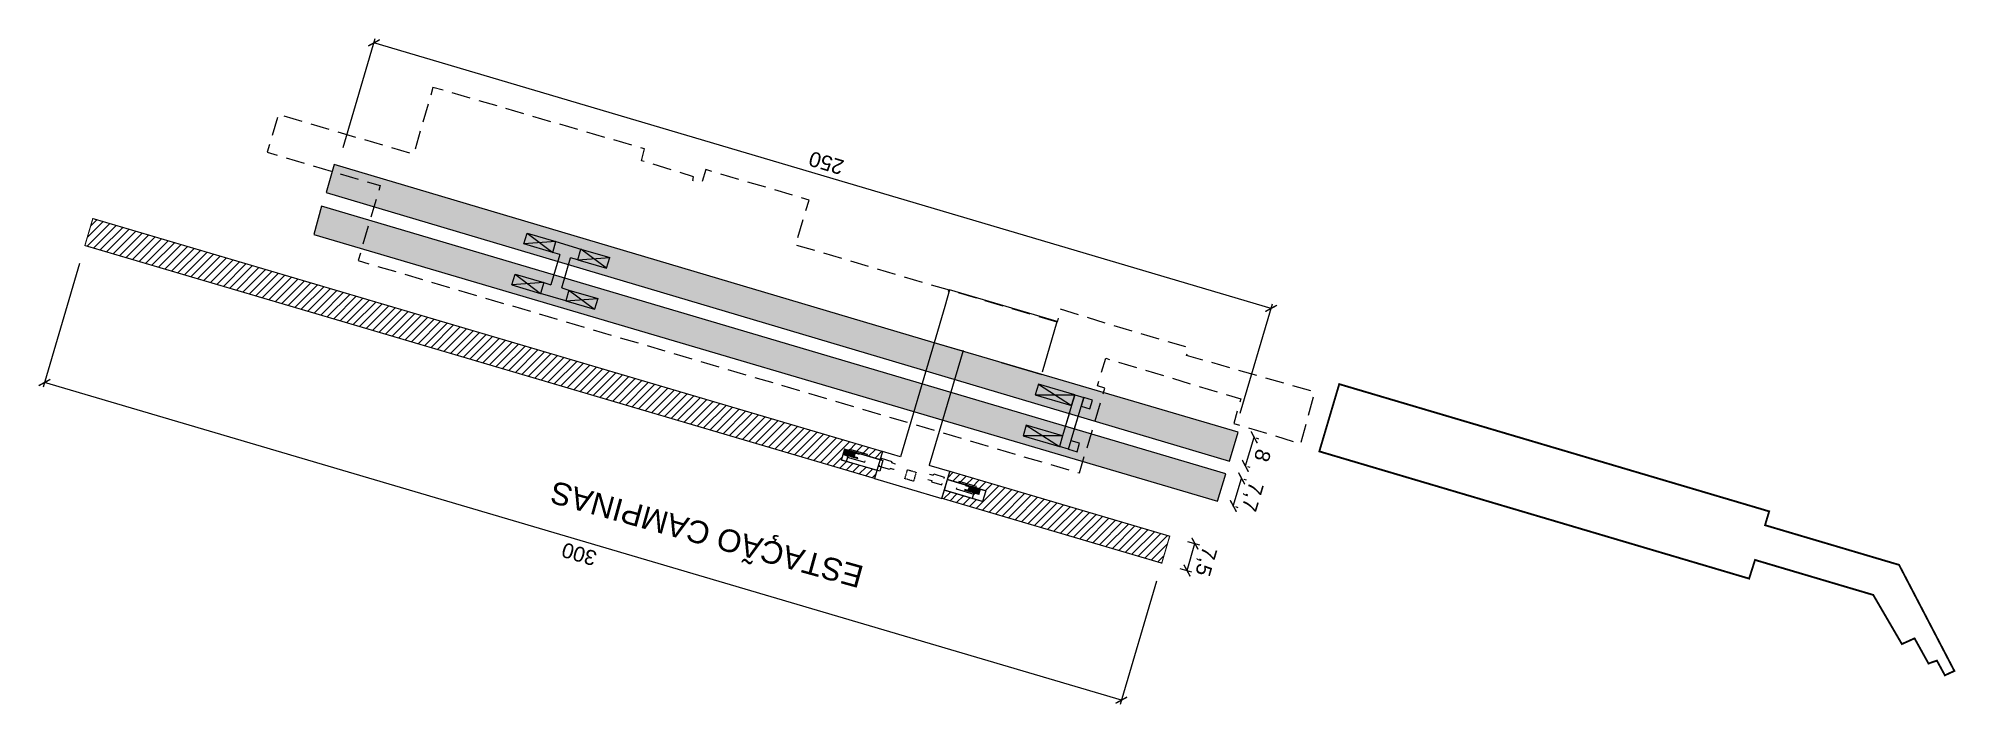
# Model space of a CAD drawing. Header units: metres. Extents: x 286532 to 329498, y 7396783 to 7466136.
# Drawn here: x 288070 to 288582, y 7465163 to 7465341 of the extents above; entities that cross this region are included whole.
import ezdxf

# ---------------------------------------------------------------- set-up
doc = ezdxf.new("R2010")
doc.units = ezdxf.units.M
doc.header["$LTSCALE"] = 10
for name, pattern in [('Aligning Line 1_8_', [0.00635, 0.003175, -0.003175]), ('DASHED', [0.75, 0.5, -0.25]), ('DASHED2', [0.375, 0.25, -0.125])]:
    doc.linetypes.add(name, pattern=pattern)
doc.layers.get('0').update_dxf_attribs({"color": 255})
for name, color, linetype, lineweight in [('_AUX-PLATAFORMA COTAS', 1, 'Continuous', 25), ('_AUX-PLATAFORMA EXISTENTE', 252, 'Continuous', 25), ('_AUX-PLATAFORMA NOVA', 3, 'DASHED', 25), ('ARQ-AUX-001', 1, 'Continuous', 5), ('ARQ-GEN', 1, 'Continuous', 5), ('ARQ-PIS-VIS', 1, 'Continuous', 5)]:
    doc.layers.add(name, color=color, linetype=linetype, lineweight=lineweight)
doc.layers.add('TEXTO', color=3, linetype='Continuous')
doc.layers.add('U-PISO', color=2, linetype='Continuous')
doc.styles.add('ARIAL', font='arial.ttf')
doc.styles.get("Standard").update_dxf_attribs({"font": 'arial.ttf'})
doc.dimstyles.new('ISO-25', dxfattribs={"dimtxt": 2.5, "dimasz": 2.5, "dimexe": 1.25, "dimexo": 0.625, "dimtad": 1, "dimtxsty": 'Standard', "dimcen": 2.5, "dimadec": 0, "dimazin": 0, "dimtfac": 1, "dimtmove": 0, "dimatfit": 3, "dimfxl": 1, "dimarcsym": 0})

msp = doc.modelspace()

# ---------------------------------------------------------------- texts
at = {"layer": 'TEXTO', "style": 'ARIAL'}
msp.add_text('ESTAÇÃO CAMPINAS', height=6, rotation=164.50215, dxfattribs=at).set_placement((288290.917, 7465199.94))

# ---------------------------------------------------------------- blocks, each defined once
blk = doc.blocks.new('Escalator-thyssenkrupp-VelinoXtra-EN115 - VELINO Xtra 35_ 4EK _800_  0_5 m_s 2 flat steps_900-2237743-IMPLANTAÇÃO CAMPINAS')
at = {"layer": 'ARQ-GEN', "lineweight": 20}
for points in [[(-0.94, -4.12), (-1.02, -4.15), (-1.02, -4.24), (-0.94, -4.22), (-0.94, -4.18)], [(-0.94, -4.27), (-0.94, -4.25), (-0.94, -4.22), (-1.02, -4.24), (-1.02, -4.81), (-0.94, -4.81), (-0.94, -4.31), (-0.94, -4.27)], [(-0.94, -4.85), (-0.94, -4.81), (-1.02, -4.81), (-1.01, -5.96), (-0.94, -5.96), (-0.94, -4.85)], [(-0.92, -4.18), (-0.93, -3.1), (-0.94, -3.12), (-0.94, -3.14), (-0.94, -4.26), (-0.92, -4.25), (-0.92, -4.22)], [(-0.92, -4.28), (-0.93, -4.25), (-0.94, -4.26), (-0.94, -4.6), (-0.93, -4.85), (-0.92, -4.85), (-0.92, -4.28)], [(-0.94, -4.26), (-0.94, -4.27), (-0.94, -4.26)], [(-0.92, -5.84), (-0.93, -4.85), (-0.94, -4.85), (-0.94, -5.96), (-0.92, -5.96), (-0.92, -5.91)], [(-0.85, -3.8), (-0.85, -3.09), (-0.92, -3.09), (-0.92, -4.25), (-0.85, -4.25), (-0.85, -4.07)], [(-0.85, -4.25), (-0.92, -4.25), (-0.92, -4.85), (-0.85, -4.85), (-0.85, -4.25)], [(-0.85, -5.96), (-0.85, -4.85), (-0.92, -4.85), (-0.92, -5.96), (-0.85, -5.96)], [(-0.82, -4.22), (-0.83, -3.11), (-0.85, -3.09), (-0.84, -4.25), (-0.82, -4.26), (-0.82, -4.23)], [(-0.82, -4.51), (-0.84, -4.25), (-0.85, -4.25), (-0.84, -4.85), (-0.82, -4.85), (-0.82, -4.52)], [(-0.82, -5.84), (-0.83, -4.85), (-0.85, -4.85), (-0.84, -5.96), (-0.82, -5.96)], [(-0.83, -4.71), (-0.83, -4.72), (-0.83, -4.72)], [(-0.75, -4.85), (-0.75, -4.81), (-0.83, -4.81), (-0.82, -4.85), (-0.82, -5.96), (-0.75, -5.96), (-0.75, -5.78)], [(-0.75, -4.15), (-0.82, -4.12), (-0.82, -4.22), (-0.75, -4.23), (-0.75, -4.18)], [(-0.75, -4.25), (-0.75, -4.24), (-0.82, -4.23), (-0.82, -4.81), (-0.75, -4.81), (-0.75, -4.26)], [(0.15, -4.37), (0.15, -4.12), (0.1, -4.12), (0.1, -4.47), (-0.7, -4.47), (-0.7, -4.12), (-0.75, -4.12), (-0.75, -4.52), (0.15, -4.52), (0.15, -4.47)], [(0.15, -4.54), (0.15, -4.52), (-0.75, -4.52), (-0.75, -4.57), (0.15, -4.57)], [(0.22, -4.12), (0.15, -4.15), (0.15, -4.24), (0.22, -4.22), (0.22, -4.18)], [(0.23, -4.54), (0.22, -4.46), (0.22, -4.26), (0.22, -4.25), (0.22, -4.22), (0.15, -4.24), (0.15, -4.81), (0.23, -4.81), (0.23, -4.57)], [(0.23, -4.81), (0.15, -4.81), (0.15, -5.96), (0.22, -5.96), (0.22, -4.85)], [(0.25, -4.18), (0.24, -3.1), (0.22, -3.12), (0.22, -3.14), (0.23, -4.26), (0.25, -4.25), (0.25, -4.22)], [(0.25, -4.5), (0.24, -4.25), (0.22, -4.26), (0.22, -4.85), (0.25, -4.85), (0.25, -4.51)], [(0.25, -5.78), (0.24, -4.85), (0.22, -4.85), (0.23, -5.96), (0.25, -5.96), (0.25, -5.84)], [(0.32, -4.1), (0.32, -3.09), (0.25, -3.09), (0.25, -4.25), (0.32, -4.25), (0.32, -4.18)], [(0.32, -4.85), (0.32, -4.25), (0.25, -4.25), (0.25, -4.85), (0.32, -4.85)], [(0.32, -5.96), (0.32, -4.85), (0.25, -4.85), (0.25, -5.96), (0.27, -5.96)], [(0.34, -4.27), (0.34, -3.11), (0.32, -3.09), (0.33, -4.25), (0.34, -4.26)], [(0.34, -4.57), (0.33, -4.25), (0.32, -4.25), (0.33, -4.85), (0.34, -4.85), (0.34, -4.57)], [(0.34, -4.85), (0.32, -4.85), (0.33, -5.96), (0.34, -5.96), (0.34, -5.78)], [(0.42, -4.24), (0.41, -4.15), (0.34, -4.12), (0.34, -4.22), (0.37, -4.23)], [(0.42, -4.26), (0.42, -4.24), (0.34, -4.23), (0.34, -4.81), (0.42, -4.81), (0.42, -4.27)], [(0.42, -4.85), (0.42, -4.81), (0.34, -4.81), (0.34, -4.85), (0.34, -5.96), (0.42, -5.96), (0.42, -5.78)], [(-0.94, -6.01), (-0.94, -5.96), (-1.02, -5.96), (-1.01, -6.01), (-0.94, -6.01)], [(0.42, -7.21), (0.42, -7.16), (-1.02, -7.16), (-1.02, -7.21), (0.15, -7.21)], [(-0.93, -6.06), (-0.93, -6.06), (-0.93, -6.06)], [(-0.85, -6.01), (-0.85, -5.96), (-0.92, -5.96), (-0.92, -6.43), (-0.85, -6.43), (-0.85, -6.01)], [(-0.84, -6.27), (-0.84, -6.27), (-0.85, -6.28), (-0.84, -6.27)], [(-0.75, -5.99), (-0.75, -5.96), (-0.83, -5.96), (-0.83, -6.01), (-0.75, -6.01)], [(0.23, -5.96), (0.15, -5.96), (0.15, -6.01), (0.23, -6.01), (0.23, -5.99)], [(0.23, -6.14), (0.23, -6.16), (0.23, -6.14)], [(0.32, -6.02), (0.32, -5.96), (0.25, -5.96), (0.25, -6.43), (0.32, -6.43), (0.32, -6.03)], [(0.42, -5.96), (0.41, -5.96), (0.34, -5.96), (0.34, -6.01), (0.42, -6.01), (0.42, -5.99)]]:
    blk.add_hatch(color=256, dxfattribs=at).paths.add_polyline_path(points, flags=0)
h = blk.add_hatch(color=256, dxfattribs=at)
h.paths.add_polyline_path([(0.24, -6.32), (0.25, -6.32), (0.24, -6.27), (0.24, -6.27), (0.24, -6.3)], flags=0)
h.paths.add_polyline_path([(-0.93, -6.25), (-0.94, -6.23), (-0.93, -6.25)], flags=0)
h.paths.add_polyline_path([(0.42, -6.86), (0.42, -6.01), (0.34, -6.01), (0.33, -6.29), (0.32, -6.3), (0.32, -6.43), (0.25, -6.43), (0.24, -6.32), (0.23, -6.32), (0.23, -6.15), (0.22, -6.01), (0.15, -6.01), (0.15, -4.57), (-0.75, -4.57), (-0.75, -6.01), (-0.83, -6.02), (-0.83, -6.32), (-0.84, -6.32), (-0.84, -6.38), (-0.85, -6.38), (-0.85, -6.43), (-0.92, -6.43), (-0.93, -6.36), (-0.93, -6.25), (-0.93, -6.14), (-0.94, -6.01), (-1.02, -6.01), (-1.02, -7.16), (0.42, -7.16)], flags=0)
h.paths.add_polyline_path([(-0.84, -6.27), (-0.84, -6.27), (-0.85, -6.32), (-0.84, -6.28), (-0.84, -6.27)], flags=0)
h = blk.add_hatch(color=256, dxfattribs=at)
h.paths.add_polyline_path([(-0.92, -6.28), (-0.93, -5.96), (-0.94, -5.96), (-0.93, -6.04), (-0.93, -6.08), (-0.92, -6.29)], flags=0)
h.paths.add_polyline_path([(-0.93, -6.14), (-0.94, -6.14), (-0.93, -6.14)], flags=0)
h = blk.add_hatch(color=256, dxfattribs=at)
h.paths.add_polyline_path([(-0.82, -6.18), (-0.83, -6.22), (-0.82, -6.2)], flags=0)
h.paths.add_polyline_path([(-0.84, -6.32), (-0.85, -6.38), (-0.84, -6.32)], flags=0)
h.paths.add_polyline_path([(-0.83, -6.03), (-0.83, -5.96), (-0.85, -5.96), (-0.84, -6.27), (-0.84, -6.27), (-0.84, -6.32), (-0.83, -6.32), (-0.83, -6.15), (-0.83, -6.04)], flags=0)
h.paths.add_polyline_path([(-0.84, -6.04), (-0.84, -6.03), (-0.84, -6.04)], flags=0)
h = blk.add_hatch(color=256, dxfattribs=at)
h.paths.add_polyline_path([(0.25, -6.13), (0.24, -5.96), (0.23, -5.96), (0.23, -6.12), (0.23, -6.16), (0.23, -6.24), (0.24, -6.27), (0.25, -6.21), (0.25, -6.13)], flags=0)
h.paths.add_polyline_path([(0.23, -6.2), (0.22, -6.22), (0.23, -6.21)], flags=0)
h = blk.add_hatch(color=256, dxfattribs=at)
h.paths.add_polyline_path([(0.33, -6.25), (0.34, -6.23), (0.33, -6.25)], flags=0)
h.paths.add_polyline_path([(0.34, -5.96), (0.32, -5.96), (0.33, -6.35), (0.33, -6.25), (0.33, -6.14), (0.34, -6.1), (0.34, -5.99)], flags=0)
h.paths.add_polyline_path([(0.34, -6.13), (0.33, -6.14), (0.34, -6.13)], flags=0)
for p, q in [((-1.4, 5.94), (-1.4, 3.01)), ((-1.05, 5.94), (-1.4, 5.94)), ((-1.05, 7.01), (-1.05, 5.94)), ((-1.02, 7.01), (-1.05, 7.01)), ((0.42, 7.01), (0.45, 7.01)), ((0.45, 7.01), (0.45, 5.94)), ((0.45, 5.94), (0.8, 5.94)), ((0.8, 5.94), (0.8, 3.01)), ((-1.4, 3.01), (-1.02, 3.01)), ((0.8, 3.01), (0.42, 3.01)), ((-1.4, -1.04), (-1.02, -1.04)), ((-1.4, -5.94), (-1.4, -1.04)), ((-1.02, -4.24), (-1.02, -4.15)), ((-1.02, -4.81), (-1.02, -4.24)), ((-1.02, -4.57), (-1.02, -4.52)), ((-1.02, -4.57), (-1.02, -4.52)), ((-1.02, -4.52), (-1.02, -4.52)), ((-1.02, -7.16), (-1.02, -4.57)), ((-1.02, -4.57), (-1.02, -4.57)), ((-1.02, -5.96), (-1.02, -4.81)), ((-0.94, -3.09), (-0.94, -4.27)), ((-0.94, -4.85), (-0.94, -5.96)), ((-0.85, -4.25), (-0.92, -4.25)), ((-0.82, -4.27), (-0.82, -3.09)), ((-0.82, -5.96), (-0.82, -4.85)), ((-0.75, -4.12), (-0.75, -4.52)), ((-0.7, -4.12), (-0.75, -4.12)), ((-0.75, -4.15), (-0.75, -4.24)), ((-0.75, -4.24), (-0.75, -4.81)), ((-0.75, -4.52), (0.15, -4.52)), ((-0.75, -4.57), (0.15, -4.57)), ((-0.75, -5.96), (-0.75, -4.81)), ((-0.7, -4.47), (-0.7, -4.12)), ((0.1, -4.12), (-0.7, -4.12)), ((0.1, -4.47), (-0.7, -4.47)), ((0.15, -4.12), (0.1, -4.12)), ((0.1, -4.12), (0.1, -4.47)), ((0.15, -4.52), (0.15, -4.12)), ((0.15, -4.24), (0.15, -4.15)), ((0.15, -4.81), (0.15, -4.24)), ((0.15, -4.52), (0.15, -4.57)), ((0.15, -4.57), (0.15, -5.99)), ((0.15, -4.81), (0.15, -5.96)), ((0.22, -3.09), (0.22, -4.27)), ((0.22, -4.85), (0.22, -5.96)), ((0.32, -4.25), (0.25, -4.25)), ((0.34, -4.27), (0.34, -3.09)), ((0.34, -5.96), (0.34, -4.85)), ((0.8, -1.04), (0.42, -1.04)), ((0.42, -4.15), (0.42, -4.24)), ((0.42, -4.24), (0.42, -4.81)), ((0.42, -4.52), (0.42, -5.99)), ((0.42, -4.81), (0.42, -5.96)), ((0.8, -5.94), (0.8, -1.04)), ((-1.05, -5.94), (-1.4, -5.94)), ((-1.05, -7.01), (-1.05, -5.94)), ((-1.02, -7.01), (-1.05, -7.01)), ((-1.02, -5.96), (-0.94, -5.96)), ((-1.02, -5.96), (-1.02, -6.01)), ((-0.94, -5.96), (-1.02, -5.96)), ((-0.94, -6.01), (-1.02, -6.01)), ((-1.02, -7.21), (-1.02, -7.16)), ((-1.02, -7.16), (0.42, -7.16)), ((-1.02, -7.21), (0.42, -7.21)), ((-1.02, -7.21), (0.42, -7.21)), ((-0.94, -5.96), (-0.92, -5.96)), ((-0.92, -5.96), (-0.94, -5.96)), ((-0.92, -5.96), (-0.85, -5.96)), ((-0.85, -5.96), (-0.92, -5.96)), ((-0.92, -6.43), (-0.85, -6.43)), ((-0.85, -5.96), (-0.82, -5.96)), ((-0.82, -5.96), (-0.85, -5.96)), ((-0.75, -6.01), (-0.83, -6.01)), ((-0.82, -5.96), (-0.75, -5.96)), ((-0.75, -5.96), (-0.82, -5.96)), ((-0.75, -5.96), (-0.75, -6.01)), ((0.15, -5.96), (0.22, -5.96)), ((0.15, -6.01), (0.15, -5.96)), ((0.22, -5.96), (0.15, -5.96)), ((0.23, -6.01), (0.15, -6.01)), ((0.22, -5.96), (0.25, -5.96)), ((0.25, -5.96), (0.22, -5.96)), ((0.25, -5.96), (0.32, -5.96)), ((0.32, -5.96), (0.25, -5.96)), ((0.25, -6.43), (0.32, -6.43)), ((0.32, -5.96), (0.34, -5.96)), ((0.34, -5.96), (0.32, -5.96)), ((0.34, -5.96), (0.42, -5.96)), ((0.42, -5.96), (0.34, -5.96)), ((0.42, -6.01), (0.34, -6.01)), ((0.42, -6.01), (0.42, -5.96)), ((0.42, -5.99), (0.42, -7.16)), ((0.42, -7.01), (0.45, -7.01)), ((0.42, -7.16), (0.42, -7.21)), ((0.45, -5.94), (0.8, -5.94)), ((0.45, -7.01), (0.45, -5.94))]:
    blk.add_line(p, q, dxfattribs=at)
at = {"layer": 'ARQ-GEN', "lineweight": 20, "flags": 128}
for points in [[(-0.94, -4.22), (-0.97, -4.23), (-1.02, -4.24)], [(-0.94, -4.27), (-0.94, -4.3), (-0.94, -4.33), (-0.94, -4.37), (-0.94, -4.41), (-0.94, -4.44), (-0.94, -4.48), (-0.94, -4.52), (-0.94, -4.56), (-0.94, -4.6), (-0.94, -4.64), (-0.94, -4.68), (-0.94, -4.72), (-0.94, -4.76), (-0.94, -4.8), (-0.94, -4.84), (-0.94, -4.85)], [(-0.75, -4.24), (-0.8, -4.23), (-0.82, -4.22)], [(-0.82, -4.85), (-0.82, -4.81), (-0.82, -4.77), (-0.82, -4.73), (-0.82, -4.69), (-0.82, -4.65), (-0.82, -4.61), (-0.82, -4.57), (-0.82, -4.53), (-0.82, -4.49), (-0.82, -4.46), (-0.82, -4.42), (-0.82, -4.38), (-0.82, -4.35), (-0.82, -4.31), (-0.82, -4.28), (-0.82, -4.27)], [(0.22, -4.22), (0.2, -4.23), (0.15, -4.24)], [(0.22, -4.27), (0.22, -4.3), (0.22, -4.33), (0.22, -4.37), (0.22, -4.41), (0.22, -4.44), (0.22, -4.48), (0.22, -4.52), (0.22, -4.56), (0.22, -4.6), (0.22, -4.64), (0.22, -4.68), (0.22, -4.72), (0.22, -4.76), (0.22, -4.8), (0.22, -4.84), (0.22, -4.85)], [(0.42, -4.24), (0.37, -4.23), (0.34, -4.22)], [(0.34, -4.85), (0.34, -4.81), (0.34, -4.77), (0.34, -4.73), (0.34, -4.69), (0.34, -4.65), (0.34, -4.61), (0.34, -4.57), (0.34, -4.53), (0.34, -4.49), (0.34, -4.46), (0.34, -4.42), (0.34, -4.38), (0.34, -4.35), (0.34, -4.31), (0.34, -4.28), (0.34, -4.27)], [(-0.94, -5.96), (-0.94, -5.98), (-0.94, -5.99), (-0.94, -6.01), (-0.94, -6.03), (-0.94, -6.05), (-0.94, -6.07), (-0.94, -6.08), (-0.94, -6.1), (-0.94, -6.12), (-0.94, -6.13), (-0.94, -6.15), (-0.94, -6.17), (-0.94, -6.18), (-0.94, -6.2), (-0.94, -6.21), (-0.94, -6.23), (-0.94, -6.24), (-0.94, -6.26), (-0.94, -6.27), (-0.94, -6.28), (-0.94, -6.29), (-0.94, -6.31), (-0.94, -6.32), (-0.94, -6.33), (-0.94, -6.34), (-0.94, -6.35), (-0.94, -6.36), (-0.94, -6.36), (-0.94, -6.37), (-0.94, -6.38), (-0.94, -6.38), (-0.94, -6.39), (-0.94, -6.39), (-0.94, -6.4), (-0.94, -6.4), (-0.94, -6.4), (-0.94, -6.41), (-0.94, -6.41), (-0.94, -6.41), (-0.94, -6.41)], [(-0.94, -6.41), (-0.94, -6.41), (-0.94, -6.41), (-0.94, -6.41), (-0.94, -6.4), (-0.94, -6.4), (-0.94, -6.4), (-0.94, -6.39), (-0.94, -6.39), (-0.94, -6.38), (-0.94, -6.37), (-0.94, -6.37), (-0.94, -6.36), (-0.94, -6.35), (-0.94, -6.34), (-0.94, -6.33), (-0.94, -6.32), (-0.94, -6.31), (-0.94, -6.3), (-0.94, -6.28), (-0.94, -6.27), (-0.94, -6.26), (-0.94, -6.25), (-0.94, -6.23), (-0.94, -6.22), (-0.94, -6.2), (-0.94, -6.19), (-0.94, -6.17), (-0.94, -6.15), (-0.94, -6.14), (-0.94, -6.12), (-0.94, -6.1), (-0.94, -6.09), (-0.94, -6.07), (-0.94, -6.05), (-0.94, -6.04), (-0.94, -6.02)], [(-0.92, -6.39), (-0.92, -6.39), (-0.92, -6.39), (-0.92, -6.39), (-0.92, -6.39), (-0.92, -6.39), (-0.92, -6.39), (-0.93, -6.39), (-0.93, -6.39), (-0.93, -6.39), (-0.93, -6.39), (-0.93, -6.39), (-0.93, -6.39), (-0.93, -6.39), (-0.93, -6.39), (-0.93, -6.39), (-0.93, -6.39), (-0.93, -6.39), (-0.93, -6.39), (-0.93, -6.39), (-0.93, -6.39), (-0.93, -6.4), (-0.94, -6.4), (-0.94, -6.4), (-0.94, -6.4), (-0.94, -6.4), (-0.94, -6.4), (-0.94, -6.4), (-0.94, -6.4), (-0.94, -6.4), (-0.94, -6.4), (-0.94, -6.4), (-0.94, -6.4), (-0.94, -6.4), (-0.94, -6.4), (-0.94, -6.41), (-0.94, -6.41), (-0.94, -6.41), (-0.94, -6.41), (-0.94, -6.41), (-0.94, -6.41)], [(-0.92, -6.43), (-0.92, -6.43), (-0.92, -6.43), (-0.92, -6.43), (-0.92, -6.43), (-0.92, -6.43), (-0.93, -6.43), (-0.93, -6.43), (-0.93, -6.43), (-0.93, -6.43), (-0.93, -6.43), (-0.93, -6.43), (-0.93, -6.43), (-0.93, -6.43), (-0.93, -6.43), (-0.93, -6.43), (-0.93, -6.43), (-0.94, -6.43), (-0.94, -6.43), (-0.94, -6.43), (-0.94, -6.43), (-0.94, -6.43), (-0.94, -6.42), (-0.94, -6.42), (-0.94, -6.42), (-0.94, -6.42), (-0.94, -6.42), (-0.94, -6.42), (-0.94, -6.42), (-0.94, -6.42), (-0.94, -6.42), (-0.94, -6.42), (-0.94, -6.42), (-0.94, -6.41), (-0.94, -6.41), (-0.94, -6.41), (-0.94, -6.41), (-0.94, -6.41), (-0.94, -6.41), (-0.94, -6.41), (-0.94, -6.41)], [(-0.83, -6.41), (-0.83, -6.41), (-0.83, -6.41), (-0.83, -6.41), (-0.83, -6.41), (-0.83, -6.4), (-0.83, -6.4), (-0.83, -6.4), (-0.83, -6.4), (-0.83, -6.4), (-0.83, -6.4), (-0.83, -6.4), (-0.83, -6.4), (-0.83, -6.4), (-0.83, -6.4), (-0.83, -6.4), (-0.83, -6.4), (-0.83, -6.4), (-0.83, -6.4), (-0.83, -6.39), (-0.83, -6.39), (-0.83, -6.39), (-0.83, -6.39), (-0.83, -6.39), (-0.83, -6.39), (-0.84, -6.39), (-0.84, -6.39), (-0.84, -6.39), (-0.84, -6.39), (-0.84, -6.39), (-0.84, -6.39), (-0.84, -6.39), (-0.84, -6.39), (-0.84, -6.39), (-0.84, -6.39), (-0.84, -6.39), (-0.84, -6.39), (-0.84, -6.39), (-0.85, -6.39), (-0.85, -6.39), (-0.85, -6.39)], [(-0.82, -6.41), (-0.82, -6.41), (-0.82, -6.41), (-0.82, -6.41), (-0.82, -6.41), (-0.82, -6.41), (-0.82, -6.41), (-0.82, -6.42), (-0.82, -6.42), (-0.82, -6.42), (-0.82, -6.42), (-0.82, -6.42), (-0.82, -6.42), (-0.82, -6.42), (-0.83, -6.42), (-0.83, -6.42), (-0.83, -6.42), (-0.83, -6.42), (-0.83, -6.43), (-0.83, -6.43), (-0.83, -6.43), (-0.83, -6.43), (-0.83, -6.43), (-0.83, -6.43), (-0.83, -6.43), (-0.83, -6.43), (-0.83, -6.43), (-0.83, -6.43), (-0.84, -6.43), (-0.84, -6.43), (-0.84, -6.43), (-0.84, -6.43), (-0.84, -6.43), (-0.84, -6.43), (-0.84, -6.43), (-0.84, -6.43), (-0.84, -6.43), (-0.84, -6.43), (-0.84, -6.43), (-0.85, -6.43), (-0.85, -6.43)], [(-0.82, -6.41), (-0.82, -6.41), (-0.82, -6.41), (-0.82, -6.41), (-0.82, -6.4), (-0.82, -6.4), (-0.82, -6.4), (-0.82, -6.39), (-0.82, -6.39), (-0.82, -6.38), (-0.82, -6.37), (-0.82, -6.37), (-0.82, -6.36), (-0.82, -6.35), (-0.82, -6.34), (-0.82, -6.33), (-0.82, -6.32), (-0.82, -6.31), (-0.82, -6.3), (-0.82, -6.28), (-0.82, -6.27), (-0.82, -6.26), (-0.82, -6.25), (-0.82, -6.23), (-0.82, -6.22), (-0.82, -6.2), (-0.82, -6.19), (-0.82, -6.17), (-0.82, -6.15), (-0.82, -6.14), (-0.82, -6.12), (-0.82, -6.1), (-0.82, -6.09), (-0.82, -6.07), (-0.82, -6.05), (-0.82, -6.04), (-0.82, -6.02), (-0.82, -6), (-0.82, -5.98), (-0.82, -5.96), (-0.82, -5.96)], [(-0.82, -6.01), (-0.82, -6.03), (-0.82, -6.05), (-0.82, -6.07), (-0.82, -6.08), (-0.82, -6.1), (-0.82, -6.12), (-0.82, -6.13), (-0.82, -6.15), (-0.82, -6.17), (-0.82, -6.18), (-0.82, -6.2), (-0.82, -6.21), (-0.82, -6.23), (-0.82, -6.24), (-0.82, -6.26), (-0.82, -6.27), (-0.82, -6.28), (-0.82, -6.29), (-0.82, -6.31), (-0.82, -6.32), (-0.82, -6.33), (-0.82, -6.34), (-0.82, -6.35), (-0.82, -6.36), (-0.82, -6.36), (-0.82, -6.37), (-0.82, -6.38), (-0.82, -6.38), (-0.82, -6.39), (-0.82, -6.39), (-0.82, -6.4), (-0.82, -6.4), (-0.82, -6.4), (-0.82, -6.41), (-0.82, -6.41), (-0.82, -6.41), (-0.82, -6.41)], [(0.22, -5.96), (0.22, -5.98), (0.22, -5.99), (0.22, -6.01), (0.22, -6.03), (0.22, -6.05), (0.22, -6.07), (0.22, -6.08), (0.22, -6.1), (0.22, -6.12), (0.22, -6.13), (0.22, -6.15), (0.22, -6.17), (0.22, -6.18), (0.22, -6.2), (0.22, -6.21), (0.22, -6.23), (0.22, -6.24), (0.22, -6.26), (0.22, -6.27), (0.22, -6.28), (0.22, -6.29), (0.22, -6.31), (0.22, -6.32), (0.22, -6.33), (0.22, -6.34), (0.22, -6.35), (0.22, -6.36), (0.22, -6.36), (0.22, -6.37), (0.22, -6.38), (0.22, -6.38), (0.22, -6.39), (0.22, -6.39), (0.22, -6.4), (0.22, -6.4), (0.22, -6.4), (0.22, -6.41), (0.22, -6.41), (0.22, -6.41), (0.22, -6.41)], [(0.22, -6.41), (0.22, -6.41), (0.22, -6.41), (0.22, -6.41), (0.22, -6.4), (0.22, -6.4), (0.22, -6.4), (0.22, -6.39), (0.22, -6.39), (0.22, -6.38), (0.22, -6.37), (0.22, -6.37), (0.22, -6.36), (0.22, -6.35), (0.22, -6.34), (0.22, -6.33), (0.22, -6.32), (0.22, -6.31), (0.22, -6.3), (0.22, -6.28), (0.22, -6.27), (0.22, -6.26), (0.22, -6.25), (0.22, -6.23), (0.22, -6.22), (0.22, -6.2), (0.22, -6.19), (0.22, -6.17), (0.22, -6.15), (0.22, -6.14), (0.22, -6.12), (0.22, -6.1), (0.22, -6.09), (0.22, -6.07), (0.22, -6.05), (0.22, -6.04), (0.22, -6.02)], [(0.25, -6.43), (0.25, -6.43), (0.24, -6.43), (0.24, -6.43), (0.24, -6.43), (0.24, -6.43), (0.24, -6.43), (0.24, -6.43), (0.24, -6.43), (0.24, -6.43), (0.24, -6.43), (0.24, -6.43), (0.23, -6.43), (0.23, -6.43), (0.23, -6.43), (0.23, -6.43), (0.23, -6.43), (0.23, -6.43), (0.23, -6.43), (0.23, -6.43), (0.23, -6.43), (0.23, -6.43), (0.23, -6.42), (0.23, -6.42), (0.23, -6.42), (0.23, -6.42), (0.22, -6.42), (0.22, -6.42), (0.22, -6.42), (0.22, -6.42), (0.22, -6.42), (0.22, -6.42), (0.22, -6.42), (0.22, -6.41), (0.22, -6.41), (0.22, -6.41), (0.22, -6.41), (0.22, -6.41), (0.22, -6.41), (0.22, -6.41), (0.22, -6.41)], [(0.25, -6.39), (0.25, -6.39), (0.24, -6.39), (0.24, -6.39), (0.24, -6.39), (0.24, -6.39), (0.24, -6.39), (0.24, -6.39), (0.24, -6.39), (0.24, -6.39), (0.24, -6.39), (0.24, -6.39), (0.24, -6.39), (0.24, -6.39), (0.24, -6.39), (0.23, -6.39), (0.23, -6.39), (0.23, -6.39), (0.23, -6.39), (0.23, -6.39), (0.23, -6.39), (0.23, -6.4), (0.23, -6.4), (0.23, -6.4), (0.23, -6.4), (0.23, -6.4), (0.23, -6.4), (0.23, -6.4), (0.23, -6.4), (0.23, -6.4), (0.23, -6.4), (0.23, -6.4), (0.23, -6.4), (0.23, -6.4), (0.23, -6.4), (0.23, -6.41), (0.23, -6.41), (0.23, -6.41), (0.23, -6.41), (0.23, -6.41), (0.23, -6.41)], [(0.34, -6.41), (0.34, -6.41), (0.34, -6.41), (0.34, -6.41), (0.34, -6.41), (0.34, -6.4), (0.34, -6.4), (0.34, -6.4), (0.34, -6.4), (0.34, -6.4), (0.34, -6.4), (0.34, -6.4), (0.34, -6.4), (0.34, -6.4), (0.34, -6.4), (0.34, -6.4), (0.34, -6.4), (0.34, -6.4), (0.33, -6.4), (0.33, -6.39), (0.33, -6.39), (0.33, -6.39), (0.33, -6.39), (0.33, -6.39), (0.33, -6.39), (0.33, -6.39), (0.33, -6.39), (0.33, -6.39), (0.33, -6.39), (0.33, -6.39), (0.33, -6.39), (0.33, -6.39), (0.33, -6.39), (0.32, -6.39), (0.32, -6.39), (0.32, -6.39), (0.32, -6.39), (0.32, -6.39), (0.32, -6.39), (0.32, -6.39), (0.32, -6.39)], [(0.34, -6.41), (0.34, -6.41), (0.34, -6.41), (0.34, -6.41), (0.34, -6.41), (0.34, -6.41), (0.34, -6.41), (0.34, -6.42), (0.34, -6.42), (0.34, -6.42), (0.34, -6.42), (0.34, -6.42), (0.34, -6.42), (0.34, -6.42), (0.34, -6.42), (0.34, -6.42), (0.34, -6.42), (0.34, -6.42), (0.34, -6.43), (0.34, -6.43), (0.34, -6.43), (0.34, -6.43), (0.34, -6.43), (0.33, -6.43), (0.33, -6.43), (0.33, -6.43), (0.33, -6.43), (0.33, -6.43), (0.33, -6.43), (0.33, -6.43), (0.33, -6.43), (0.33, -6.43), (0.33, -6.43), (0.33, -6.43), (0.33, -6.43), (0.32, -6.43), (0.32, -6.43), (0.32, -6.43), (0.32, -6.43), (0.32, -6.43), (0.32, -6.43)], [(0.34, -6.41), (0.34, -6.41), (0.34, -6.41), (0.34, -6.41), (0.34, -6.4), (0.34, -6.4), (0.34, -6.4), (0.34, -6.39), (0.34, -6.39), (0.34, -6.38), (0.34, -6.37), (0.34, -6.37), (0.34, -6.36), (0.34, -6.35), (0.34, -6.34), (0.34, -6.33), (0.34, -6.32), (0.34, -6.31), (0.34, -6.3), (0.34, -6.28), (0.34, -6.27), (0.34, -6.26), (0.34, -6.25), (0.34, -6.23), (0.34, -6.22), (0.34, -6.2), (0.34, -6.19), (0.34, -6.17), (0.34, -6.15), (0.34, -6.14), (0.34, -6.12), (0.34, -6.1), (0.34, -6.09), (0.34, -6.07), (0.34, -6.05), (0.34, -6.04), (0.34, -6.02), (0.34, -6), (0.34, -5.98), (0.34, -5.96), (0.34, -5.96)], [(0.34, -6.01), (0.34, -6.03), (0.34, -6.05), (0.34, -6.07), (0.34, -6.08), (0.34, -6.1), (0.34, -6.12), (0.34, -6.13), (0.34, -6.15), (0.34, -6.17), (0.34, -6.18), (0.34, -6.2), (0.34, -6.21), (0.34, -6.23), (0.34, -6.24), (0.34, -6.26), (0.34, -6.27), (0.34, -6.28), (0.34, -6.29), (0.34, -6.31), (0.34, -6.32), (0.34, -6.33), (0.34, -6.34), (0.34, -6.35), (0.34, -6.36), (0.34, -6.36), (0.34, -6.37), (0.34, -6.38), (0.34, -6.38), (0.34, -6.39), (0.34, -6.39), (0.34, -6.4), (0.34, -6.4), (0.34, -6.4), (0.34, -6.41), (0.34, -6.41), (0.34, -6.41), (0.34, -6.41)]]:
    blk.add_lwpolyline(points, dxfattribs=at)
at = {"layer": 'ARQ-GEN', "lineweight": 20}
for centre, major_axis, start_param, end_param in [((-0.92, -4.27), (-0.025, 0), 4.712389, 6.283183), ((-0.92, -4.27), (-0.02, 0), 6.021386, 6.283183), ((-0.92, -4.27), (0.02, 0), 3.141593, 3.403392), ((-0.92, -4.27), (-0.025, 0), 0, 0.523599), ((-0.85, -4.27), (-0.025, 0), 3.141594, 4.710869), ((-0.85, -4.27), (0.025, 0), 5.75908, 6.282425), ((0.25, -4.27), (0.025, 0), 1.572317, 3.141591), ((0.25, -4.27), (0.025, 0), 3.142353, 3.665698), ((0.32, -4.27), (-0.025, 0), 3.141594, 4.712389), ((0.32, -4.27), (0.02, 0), 0.000002, 0.261799), ((0.32, -4.27), (0.02, 0), 6.021386, 6.283185), ((0.32, -4.27), (0.025, 0), 5.759587, 6.283185)]:
    blk.add_ellipse(centre, major_axis=major_axis, ratio=0.57514, start_param=start_param, end_param=end_param, dxfattribs=at)
blk = doc.blocks.new('Escalator-thyssenkrupp-VelinoXtra-EN115 - VELINO Xtra 35_ 4EK _800_  0_5 m_s 2 flat steps_900-2165875-IMPLANTAÇÃO CAMPINAS')
at = {"layer": 'ARQ-GEN', "lineweight": 20}
for points in [[(0.42, 7.21), (-1.02, 7.21), (-1.02, 7.16), (0.42, 7.16)], [(-0.94, 6.01), (-1.02, 6.01), (-1.01, 5.96), (-0.94, 5.96)], [(-0.94, 4.85), (-0.94, 4.85), (-0.94, 5.96), (-1.02, 5.96), (-1.01, 4.81), (-0.94, 4.81)], [(-0.92, 5.86), (-0.93, 5.96), (-0.94, 5.96), (-0.94, 4.85), (-0.92, 4.85), (-0.92, 5.79)], [(-0.93, 6.06), (-0.93, 6.12), (-0.93, 6.06)], [(-0.85, 6.43), (-0.85, 6.43), (-0.92, 6.43), (-0.91, 5.96), (-0.85, 5.96), (-0.85, 6.42)], [(-0.85, 5.86), (-0.85, 5.96), (-0.92, 5.96), (-0.92, 4.85), (-0.85, 4.85), (-0.85, 5.79)], [(-0.84, 6.27), (-0.85, 6.27), (-0.84, 6.27)], [(-0.82, 4.85), (-0.83, 5.96), (-0.85, 5.96), (-0.84, 4.85), (-0.82, 4.85)], [(-0.75, 5.96), (-0.75, 6.01), (-0.83, 6), (-0.82, 5.96)], [(-0.75, 4.81), (-0.75, 5.96), (-0.82, 5.96), (-0.82, 4.81)], [(0.23, 4.81), (0.22, 5.37), (0.22, 5.96), (0.15, 5.96), (0.15, 4.81), (0.22, 4.81)], [(0.25, 4.85), (0.24, 5.96), (0.22, 5.96), (0.23, 4.85), (0.24, 4.85)], [(0.32, 6.32), (0.32, 6.43), (0.25, 6.43), (0.25, 5.96), (0.32, 5.96), (0.32, 6.29)], [(0.32, 5.86), (0.32, 5.96), (0.25, 5.96), (0.25, 4.85), (0.32, 4.85), (0.32, 5.79)], [(0.34, 5.96), (0.33, 6.04), (0.33, 6.08), (0.32, 6.2), (0.33, 5.96), (0.34, 5.96)], [(0.34, 4.85), (0.34, 5.96), (0.32, 5.96), (0.33, 4.85), (0.34, 4.85)], [(0.33, 6.12), (0.33, 6.1), (0.33, 6.11)], [(0.42, 5.99), (0.42, 6.01), (0.34, 6.01), (0.34, 5.96), (0.42, 5.96)], [(0.42, 5.96), (0.34, 5.96), (0.34, 4.81), (0.42, 4.81), (0.42, 5.86)], [(-0.94, 4.27), (-0.94, 4.6), (-0.94, 4.81), (-1.02, 4.81), (-1.02, 4.24), (-0.94, 4.23), (-0.94, 4.27)], [(-0.94, 4.18), (-0.94, 4.22), (-1.02, 4.23), (-1.01, 4.15), (-0.94, 4.12)], [(-0.92, 4.27), (-0.93, 4.85), (-0.94, 4.85), (-0.94, 4.31), (-0.93, 4.25), (-0.92, 4.25)], [(-0.92, 4.07), (-0.93, 4.25), (-0.94, 4.26), (-0.94, 4.23), (-0.94, 3.11), (-0.92, 3.09), (-0.92, 3.39)], [(-0.85, 4.31), (-0.85, 4.85), (-0.92, 4.85), (-0.92, 4.25), (-0.85, 4.25), (-0.85, 4.28)], [(-0.85, 4.07), (-0.85, 4.25), (-0.92, 4.25), (-0.92, 3.09), (-0.85, 3.09), (-0.85, 3.39)], [(-0.82, 4.25), (-0.83, 4.26), (-0.85, 4.25), (-0.84, 3.1), (-0.82, 3.12), (-0.82, 3.14), (-0.82, 4.25)], [(-0.75, 4.26), (-0.75, 4.81), (-0.83, 4.81), (-0.83, 4.35), (-0.82, 4.27), (-0.82, 4.22), (-0.75, 4.24), (-0.75, 4.25)], [(-0.75, 4.15), (-0.75, 4.24), (-0.82, 4.22), (-0.82, 4.12), (-0.75, 4.15)], [(0.15, 4.57), (-0.75, 4.57), (-0.75, 4.52), (0.15, 4.52)], [(0.15, 4.27), (0.15, 4.52), (-0.75, 4.52), (-0.75, 4.12), (-0.7, 4.12), (-0.7, 4.47), (0.1, 4.47), (0.1, 4.12), (0.15, 4.12), (0.15, 4.27)], [(0.23, 4.64), (0.23, 4.73), (0.22, 4.81), (0.15, 4.81), (0.15, 4.24), (0.22, 4.23), (0.23, 4.64)], [(0.22, 4.22), (0.15, 4.23), (0.15, 4.15), (0.22, 4.12), (0.22, 4.18)], [(0.25, 4.51), (0.24, 4.85), (0.22, 4.85), (0.23, 4.35), (0.22, 4.27), (0.23, 4.25), (0.25, 4.25), (0.25, 4.5)], [(0.25, 4.07), (0.24, 4.25), (0.22, 4.26), (0.22, 4.23), (0.23, 3.11), (0.25, 3.1), (0.25, 3.39)], [(0.32, 4.32), (0.32, 4.85), (0.25, 4.85), (0.25, 4.25), (0.32, 4.25), (0.32, 4.31)], [(0.32, 3.39), (0.32, 4.25), (0.25, 4.25), (0.25, 3.09), (0.32, 3.09), (0.32, 3.39)], [(0.34, 4.57), (0.33, 4.85), (0.32, 4.85), (0.33, 4.25), (0.34, 4.26), (0.34, 4.55)], [(0.34, 4.25), (0.34, 4.26), (0.32, 4.25), (0.33, 3.1), (0.34, 3.12), (0.34, 3.14), (0.34, 4.25)], [(0.42, 4.25), (0.42, 4.81), (0.34, 4.81), (0.34, 4.31), (0.34, 4.22), (0.42, 4.24)], [(0.42, 4.24), (0.34, 4.22), (0.34, 4.12), (0.42, 4.15), (0.42, 4.23)]]:
    blk.add_hatch(color=256, dxfattribs=at).paths.add_polyline_path(points, flags=0)
h = blk.add_hatch(color=256, dxfattribs=at)
h.paths.add_polyline_path([(-0.84, 6.32), (-0.85, 6.32), (-0.84, 6.27), (-0.84, 6.27), (-0.84, 6.3)], flags=0)
h.paths.add_polyline_path([(0.33, 6.25), (0.34, 6.23), (0.33, 6.25)], flags=0)
h.paths.add_polyline_path([(0.42, 6.2), (0.42, 7.16), (-1.02, 7.16), (-1.01, 6.01), (-0.94, 6.01), (-0.93, 6.29), (-0.92, 6.3), (-0.92, 6.43), (-0.85, 6.43), (-0.84, 6.32), (-0.83, 6.32), (-0.83, 6.15), (-0.82, 6.01), (-0.75, 6.01), (-0.75, 4.57), (0.15, 4.57), (0.15, 6.01), (0.23, 6.02), (0.23, 6.32), (0.24, 6.32), (0.24, 6.38), (0.25, 6.38), (0.25, 6.43), (0.32, 6.43), (0.33, 6.35), (0.33, 6.25), (0.33, 6.14), (0.34, 6.01), (0.42, 6.01), (0.42, 6.17)], flags=0)
h.paths.add_polyline_path([(0.34, 6.13), (0.33, 6.14), (0.34, 6.13)], flags=0)
h.paths.add_polyline_path([(0.25, 6.34), (0.24, 6.28), (0.25, 6.34)], flags=0)
h.paths.add_polyline_path([(0.23, 6.2), (0.22, 6.22), (0.23, 6.21)], flags=0)
h.paths.add_polyline_path([(-0.82, 6.18), (-0.83, 6.22), (-0.82, 6.2)], flags=0)
h.paths.add_polyline_path([(-0.84, 6.04), (-0.84, 6.03), (-0.84, 6.04)], flags=0)
h.paths.add_polyline_path([(-0.93, 6.14), (-0.94, 6.14), (-0.93, 6.14)], flags=0)
h = blk.add_hatch(color=256, dxfattribs=at)
h.paths.add_polyline_path([(-0.93, 6.25), (-0.94, 6.23), (-0.93, 6.25)], flags=0)
h.paths.add_polyline_path([(-0.92, 5.96), (-0.93, 6.36), (-0.93, 6.25), (-0.93, 6.14), (-0.94, 6.1), (-0.93, 5.96), (-0.92, 5.96)], flags=0)
h = blk.add_hatch(color=256, dxfattribs=at)
h.paths.add_polyline_path([(-0.84, 6.32), (-0.84, 6.38), (-0.85, 6.36), (-0.84, 6.32)], flags=0)
h.paths.add_polyline_path([(-0.83, 6.02), (-0.83, 6.32), (-0.84, 6.32), (-0.84, 6.27), (-0.85, 6.21), (-0.84, 5.96), (-0.83, 5.96), (-0.83, 6.01)], flags=0)
h = blk.add_hatch(color=256, dxfattribs=at)
h.paths.add_polyline_path([(0.24, 6.01), (0.24, 6.01), (0.24, 5.99)], flags=0)
h.paths.add_polyline_path([(0.23, 5.96), (0.23, 6.01), (0.15, 6.01), (0.15, 5.96), (0.23, 5.96)], flags=0)
h = blk.add_hatch(color=256, dxfattribs=at)
h.paths.add_polyline_path([(0.24, 6.32), (0.25, 6.38), (0.24, 6.32)], flags=0)
h.paths.add_polyline_path([(0.25, 5.96), (0.24, 6.27), (0.24, 6.27), (0.24, 6.32), (0.23, 6.32), (0.23, 6.15), (0.23, 5.96), (0.24, 5.96)], flags=0)
h = blk.add_hatch(color=256, dxfattribs=at)
h.paths.add_polyline_path([(-0.82, 4.51), (-0.83, 4.62), (-0.84, 4.85), (-0.85, 4.85), (-0.84, 4.25), (-0.82, 4.26), (-0.82, 4.51)], flags=0)
h.paths.add_polyline_path([(-0.83, 4.71), (-0.84, 4.72), (-0.83, 4.73)], flags=0)
for p, q in [((-1.4, 5.94), (-1.4, 1.04)), ((-1.05, 5.94), (-1.4, 5.94)), ((-1.05, 7.01), (-1.05, 5.94)), ((-1.02, 7.01), (-1.05, 7.01)), ((0.42, 7.21), (-1.02, 7.21)), ((-1.02, 7.16), (-1.02, 7.21)), ((0.42, 7.21), (-1.02, 7.21)), ((-1.02, 4.57), (-1.02, 7.16)), ((0.42, 7.16), (-1.02, 7.16)), ((-1.02, 6.01), (-0.94, 6.01)), ((-1.02, 6.01), (-1.02, 5.96)), ((-0.94, 5.96), (-1.02, 5.96)), ((-1.02, 5.96), (-0.94, 5.96)), ((-1.02, 4.81), (-1.02, 5.96)), ((-0.92, 5.96), (-0.94, 5.96)), ((-0.94, 5.96), (-0.94, 4.85)), ((-0.94, 5.96), (-0.92, 5.96)), ((-0.85, 6.43), (-0.92, 6.43)), ((-0.85, 5.96), (-0.92, 5.96)), ((-0.92, 5.96), (-0.85, 5.96)), ((-0.82, 5.96), (-0.85, 5.96)), ((-0.85, 5.96), (-0.82, 5.96)), ((-0.83, 6.01), (-0.75, 6.01)), ((-0.82, 4.85), (-0.82, 5.96)), ((-0.75, 5.96), (-0.82, 5.96)), ((-0.82, 5.96), (-0.75, 5.96)), ((-0.75, 6.01), (-0.75, 5.96)), ((-0.75, 4.81), (-0.75, 5.96)), ((0.15, 6.01), (0.23, 6.01)), ((0.15, 5.96), (0.15, 6.01)), ((0.15, 5.99), (0.15, 4.57)), ((0.22, 5.96), (0.15, 5.96)), ((0.15, 5.96), (0.22, 5.96)), ((0.15, 5.96), (0.15, 4.81)), ((0.25, 5.96), (0.22, 5.96)), ((0.22, 5.96), (0.22, 4.85)), ((0.22, 5.96), (0.25, 5.96)), ((0.32, 6.43), (0.25, 6.43)), ((0.32, 5.96), (0.25, 5.96)), ((0.25, 5.96), (0.32, 5.96)), ((0.34, 5.96), (0.32, 5.96)), ((0.32, 5.96), (0.34, 5.96)), ((0.34, 6.01), (0.42, 6.01)), ((0.34, 4.85), (0.34, 5.96)), ((0.42, 5.96), (0.34, 5.96)), ((0.34, 5.96), (0.42, 5.96)), ((0.42, 7.21), (0.42, 7.16)), ((0.42, 7.16), (0.42, 5.99)), ((0.42, 7.01), (0.45, 7.01)), ((0.42, 5.96), (0.42, 6.01)), ((0.42, 5.99), (0.42, 4.52)), ((0.42, 5.96), (0.42, 4.81)), ((0.45, 7.01), (0.45, 5.94)), ((0.45, 5.94), (0.8, 5.94)), ((0.8, 5.94), (0.8, 1.04)), ((-1.4, 1.04), (-1.02, 1.04)), ((-1.02, 4.24), (-1.02, 4.81)), ((-1.02, 4.52), (-1.02, 4.57)), ((-1.02, 4.52), (-1.02, 4.57)), ((-1.02, 4.57), (-1.02, 4.57)), ((-1.02, 4.52), (-1.02, 4.52)), ((-1.02, 4.15), (-1.02, 4.24)), ((-0.94, 4.27), (-0.94, 3.09)), ((-0.92, 4.25), (-0.85, 4.25)), ((-0.82, 3.09), (-0.82, 4.27)), ((-0.75, 4.81), (-0.75, 4.24)), ((0.15, 4.57), (-0.75, 4.57)), ((0.15, 4.52), (-0.75, 4.52)), ((-0.75, 4.52), (-0.75, 4.12)), ((-0.75, 4.24), (-0.75, 4.15)), ((-0.75, 4.12), (-0.7, 4.12)), ((-0.7, 4.12), (-0.7, 4.47)), ((-0.7, 4.47), (0.1, 4.47)), ((-0.7, 4.12), (0.1, 4.12)), ((0.1, 4.47), (0.1, 4.12)), ((0.1, 4.12), (0.15, 4.12)), ((0.15, 4.24), (0.15, 4.81)), ((0.15, 4.57), (0.15, 4.52)), ((0.15, 4.12), (0.15, 4.52)), ((0.15, 4.15), (0.15, 4.24)), ((0.22, 4.27), (0.22, 3.09)), ((0.25, 4.25), (0.32, 4.25)), ((0.34, 3.09), (0.34, 4.27)), ((0.42, 4.81), (0.42, 4.24)), ((0.42, 4.24), (0.42, 4.15)), ((0.8, 1.04), (0.42, 1.04)), ((-1.4, -3.01), (-1.02, -3.01)), ((-1.4, -5.94), (-1.4, -3.01)), ((0.8, -3.01), (0.42, -3.01)), ((0.8, -5.94), (0.8, -3.01)), ((-1.05, -5.94), (-1.4, -5.94)), ((-1.05, -7.01), (-1.05, -5.94)), ((-1.02, -7.01), (-1.05, -7.01)), ((0.42, -7.01), (0.45, -7.01)), ((0.45, -5.94), (0.8, -5.94)), ((0.45, -7.01), (0.45, -5.94))]:
    blk.add_line(p, q, dxfattribs=at)
at = {"layer": 'ARQ-GEN', "lineweight": 20, "flags": 128}
for points in [[(-0.94, 6.41), (-0.94, 6.41), (-0.94, 6.41), (-0.94, 6.41), (-0.94, 6.41), (-0.94, 6.41), (-0.94, 6.41), (-0.94, 6.42), (-0.94, 6.42), (-0.94, 6.42), (-0.94, 6.42), (-0.94, 6.42), (-0.94, 6.42), (-0.94, 6.42), (-0.94, 6.42), (-0.94, 6.42), (-0.94, 6.42), (-0.94, 6.42), (-0.94, 6.43), (-0.94, 6.43), (-0.94, 6.43), (-0.94, 6.43), (-0.94, 6.43), (-0.93, 6.43), (-0.93, 6.43), (-0.93, 6.43), (-0.93, 6.43), (-0.93, 6.43), (-0.93, 6.43), (-0.93, 6.43), (-0.93, 6.43), (-0.93, 6.43), (-0.93, 6.43), (-0.93, 6.43), (-0.93, 6.43), (-0.92, 6.43), (-0.92, 6.43), (-0.92, 6.43), (-0.92, 6.43), (-0.92, 6.43), (-0.92, 6.43)], [(-0.94, 6.01), (-0.94, 6.03), (-0.94, 6.05), (-0.94, 6.07), (-0.94, 6.08), (-0.94, 6.1), (-0.94, 6.12), (-0.94, 6.13), (-0.94, 6.15), (-0.94, 6.17), (-0.94, 6.18), (-0.94, 6.2), (-0.94, 6.21), (-0.94, 6.23), (-0.94, 6.24), (-0.94, 6.26), (-0.94, 6.27), (-0.94, 6.28), (-0.94, 6.29), (-0.94, 6.31), (-0.94, 6.32), (-0.94, 6.33), (-0.94, 6.34), (-0.94, 6.35), (-0.94, 6.36), (-0.94, 6.36), (-0.94, 6.37), (-0.94, 6.38), (-0.94, 6.38), (-0.94, 6.39), (-0.94, 6.39), (-0.94, 6.4), (-0.94, 6.4), (-0.94, 6.4), (-0.94, 6.41), (-0.94, 6.41), (-0.94, 6.41), (-0.94, 6.41)], [(-0.94, 6.41), (-0.94, 6.41), (-0.94, 6.41), (-0.94, 6.41), (-0.94, 6.4), (-0.94, 6.4), (-0.94, 6.4), (-0.94, 6.39), (-0.94, 6.39), (-0.94, 6.38), (-0.94, 6.37), (-0.94, 6.37), (-0.94, 6.36), (-0.94, 6.35), (-0.94, 6.34), (-0.94, 6.33), (-0.94, 6.32), (-0.94, 6.31), (-0.94, 6.3), (-0.94, 6.28), (-0.94, 6.27), (-0.94, 6.26), (-0.94, 6.25), (-0.94, 6.23), (-0.94, 6.22), (-0.94, 6.2), (-0.94, 6.19), (-0.94, 6.17), (-0.94, 6.15), (-0.94, 6.14), (-0.94, 6.12), (-0.94, 6.1), (-0.94, 6.09), (-0.94, 6.07), (-0.94, 6.05), (-0.94, 6.04), (-0.94, 6.02), (-0.94, 6), (-0.94, 5.98), (-0.94, 5.96), (-0.94, 5.96)], [(-0.94, 6.41), (-0.94, 6.41), (-0.94, 6.41), (-0.94, 6.41), (-0.94, 6.41), (-0.94, 6.4), (-0.94, 6.4), (-0.94, 6.4), (-0.94, 6.4), (-0.94, 6.4), (-0.94, 6.4), (-0.94, 6.4), (-0.94, 6.4), (-0.94, 6.4), (-0.94, 6.4), (-0.94, 6.4), (-0.94, 6.4), (-0.94, 6.4), (-0.93, 6.4), (-0.93, 6.39), (-0.93, 6.39), (-0.93, 6.39), (-0.93, 6.39), (-0.93, 6.39), (-0.93, 6.39), (-0.93, 6.39), (-0.93, 6.39), (-0.93, 6.39), (-0.93, 6.39), (-0.93, 6.39), (-0.93, 6.39), (-0.93, 6.39), (-0.93, 6.39), (-0.92, 6.39), (-0.92, 6.39), (-0.92, 6.39), (-0.92, 6.39), (-0.92, 6.39), (-0.92, 6.39), (-0.92, 6.39), (-0.92, 6.39)], [(-0.85, 6.43), (-0.85, 6.43), (-0.84, 6.43), (-0.84, 6.43), (-0.84, 6.43), (-0.84, 6.43), (-0.84, 6.43), (-0.84, 6.43), (-0.84, 6.43), (-0.84, 6.43), (-0.84, 6.43), (-0.84, 6.43), (-0.83, 6.43), (-0.83, 6.43), (-0.83, 6.43), (-0.83, 6.43), (-0.83, 6.43), (-0.83, 6.43), (-0.83, 6.43), (-0.83, 6.43), (-0.83, 6.43), (-0.83, 6.43), (-0.83, 6.42), (-0.83, 6.42), (-0.83, 6.42), (-0.83, 6.42), (-0.82, 6.42), (-0.82, 6.42), (-0.82, 6.42), (-0.82, 6.42), (-0.82, 6.42), (-0.82, 6.42), (-0.82, 6.42), (-0.82, 6.41), (-0.82, 6.41), (-0.82, 6.41), (-0.82, 6.41), (-0.82, 6.41), (-0.82, 6.41), (-0.82, 6.41), (-0.82, 6.41)], [(-0.85, 6.39), (-0.85, 6.39), (-0.84, 6.39), (-0.84, 6.39), (-0.84, 6.39), (-0.84, 6.39), (-0.84, 6.39), (-0.84, 6.39), (-0.84, 6.39), (-0.84, 6.39), (-0.84, 6.39), (-0.84, 6.39), (-0.84, 6.39), (-0.84, 6.39), (-0.84, 6.39), (-0.83, 6.39), (-0.83, 6.39), (-0.83, 6.39), (-0.83, 6.39), (-0.83, 6.39), (-0.83, 6.39), (-0.83, 6.4), (-0.83, 6.4), (-0.83, 6.4), (-0.83, 6.4), (-0.83, 6.4), (-0.83, 6.4), (-0.83, 6.4), (-0.83, 6.4), (-0.83, 6.4), (-0.83, 6.4), (-0.83, 6.4), (-0.83, 6.4), (-0.83, 6.4), (-0.83, 6.4), (-0.83, 6.41), (-0.83, 6.41), (-0.83, 6.41), (-0.83, 6.41), (-0.83, 6.41), (-0.83, 6.41)], [(-0.82, 5.96), (-0.82, 5.98), (-0.82, 5.99), (-0.82, 6.01), (-0.82, 6.03), (-0.82, 6.05), (-0.82, 6.07), (-0.82, 6.08), (-0.82, 6.1), (-0.82, 6.12), (-0.82, 6.13), (-0.82, 6.15), (-0.82, 6.17), (-0.82, 6.18), (-0.82, 6.2), (-0.82, 6.21), (-0.82, 6.23), (-0.82, 6.24), (-0.82, 6.26), (-0.82, 6.27), (-0.82, 6.28), (-0.82, 6.29), (-0.82, 6.31), (-0.82, 6.32), (-0.82, 6.33), (-0.82, 6.34), (-0.82, 6.35), (-0.82, 6.36), (-0.82, 6.36), (-0.82, 6.37), (-0.82, 6.38), (-0.82, 6.38), (-0.82, 6.39), (-0.82, 6.39), (-0.82, 6.4), (-0.82, 6.4), (-0.82, 6.4), (-0.82, 6.41), (-0.82, 6.41), (-0.82, 6.41), (-0.82, 6.41)], [(-0.82, 6.41), (-0.82, 6.41), (-0.82, 6.41), (-0.82, 6.41), (-0.82, 6.4), (-0.82, 6.4), (-0.82, 6.4), (-0.82, 6.39), (-0.82, 6.39), (-0.82, 6.38), (-0.82, 6.37), (-0.82, 6.37), (-0.82, 6.36), (-0.82, 6.35), (-0.82, 6.34), (-0.82, 6.33), (-0.82, 6.32), (-0.82, 6.31), (-0.82, 6.3), (-0.82, 6.28), (-0.82, 6.27), (-0.82, 6.26), (-0.82, 6.25), (-0.82, 6.23), (-0.82, 6.22), (-0.82, 6.2), (-0.82, 6.19), (-0.82, 6.17), (-0.82, 6.15), (-0.82, 6.14), (-0.82, 6.12), (-0.82, 6.1), (-0.82, 6.09), (-0.82, 6.07), (-0.82, 6.05), (-0.82, 6.04), (-0.82, 6.02)], [(0.22, 6.41), (0.22, 6.41), (0.22, 6.41), (0.22, 6.41), (0.22, 6.41), (0.22, 6.41), (0.22, 6.41), (0.22, 6.42), (0.22, 6.42), (0.22, 6.42), (0.22, 6.42), (0.22, 6.42), (0.22, 6.42), (0.22, 6.42), (0.23, 6.42), (0.23, 6.42), (0.23, 6.42), (0.23, 6.42), (0.23, 6.43), (0.23, 6.43), (0.23, 6.43), (0.23, 6.43), (0.23, 6.43), (0.23, 6.43), (0.23, 6.43), (0.23, 6.43), (0.23, 6.43), (0.23, 6.43), (0.24, 6.43), (0.24, 6.43), (0.24, 6.43), (0.24, 6.43), (0.24, 6.43), (0.24, 6.43), (0.24, 6.43), (0.24, 6.43), (0.24, 6.43), (0.24, 6.43), (0.24, 6.43), (0.25, 6.43), (0.25, 6.43)], [(0.22, 6.01), (0.22, 6.03), (0.22, 6.05), (0.22, 6.07), (0.22, 6.08), (0.22, 6.1), (0.22, 6.12), (0.22, 6.13), (0.22, 6.15), (0.22, 6.17), (0.22, 6.18), (0.22, 6.2), (0.22, 6.21), (0.22, 6.23), (0.22, 6.24), (0.22, 6.26), (0.22, 6.27), (0.22, 6.28), (0.22, 6.29), (0.22, 6.31), (0.22, 6.32), (0.22, 6.33), (0.22, 6.34), (0.22, 6.35), (0.22, 6.36), (0.22, 6.36), (0.22, 6.37), (0.22, 6.38), (0.22, 6.38), (0.22, 6.39), (0.22, 6.39), (0.22, 6.4), (0.22, 6.4), (0.22, 6.4), (0.22, 6.41), (0.22, 6.41), (0.22, 6.41), (0.22, 6.41)], [(0.22, 6.41), (0.22, 6.41), (0.22, 6.41), (0.22, 6.41), (0.22, 6.4), (0.22, 6.4), (0.22, 6.4), (0.22, 6.39), (0.22, 6.39), (0.22, 6.38), (0.22, 6.37), (0.22, 6.37), (0.22, 6.36), (0.22, 6.35), (0.22, 6.34), (0.22, 6.33), (0.22, 6.32), (0.22, 6.31), (0.22, 6.3), (0.22, 6.28), (0.22, 6.27), (0.22, 6.26), (0.22, 6.25), (0.22, 6.23), (0.22, 6.22), (0.22, 6.2), (0.22, 6.19), (0.22, 6.17), (0.22, 6.15), (0.22, 6.14), (0.22, 6.12), (0.22, 6.1), (0.22, 6.09), (0.22, 6.07), (0.22, 6.05), (0.22, 6.04), (0.22, 6.02), (0.22, 6), (0.22, 5.98), (0.22, 5.96), (0.22, 5.96)], [(0.23, 6.41), (0.23, 6.41), (0.23, 6.41), (0.23, 6.41), (0.23, 6.41), (0.23, 6.4), (0.23, 6.4), (0.23, 6.4), (0.23, 6.4), (0.23, 6.4), (0.23, 6.4), (0.23, 6.4), (0.23, 6.4), (0.23, 6.4), (0.23, 6.4), (0.23, 6.4), (0.23, 6.4), (0.23, 6.4), (0.23, 6.4), (0.23, 6.39), (0.23, 6.39), (0.23, 6.39), (0.23, 6.39), (0.23, 6.39), (0.23, 6.39), (0.24, 6.39), (0.24, 6.39), (0.24, 6.39), (0.24, 6.39), (0.24, 6.39), (0.24, 6.39), (0.24, 6.39), (0.24, 6.39), (0.24, 6.39), (0.24, 6.39), (0.24, 6.39), (0.24, 6.39), (0.24, 6.39), (0.25, 6.39), (0.25, 6.39), (0.25, 6.39)], [(0.32, 6.43), (0.32, 6.43), (0.32, 6.43), (0.32, 6.43), (0.32, 6.43), (0.32, 6.43), (0.33, 6.43), (0.33, 6.43), (0.33, 6.43), (0.33, 6.43), (0.33, 6.43), (0.33, 6.43), (0.33, 6.43), (0.33, 6.43), (0.33, 6.43), (0.33, 6.43), (0.33, 6.43), (0.34, 6.43), (0.34, 6.43), (0.34, 6.43), (0.34, 6.43), (0.34, 6.43), (0.34, 6.42), (0.34, 6.42), (0.34, 6.42), (0.34, 6.42), (0.34, 6.42), (0.34, 6.42), (0.34, 6.42), (0.34, 6.42), (0.34, 6.42), (0.34, 6.42), (0.34, 6.42), (0.34, 6.41), (0.34, 6.41), (0.34, 6.41), (0.34, 6.41), (0.34, 6.41), (0.34, 6.41), (0.34, 6.41), (0.34, 6.41)], [(0.32, 6.39), (0.32, 6.39), (0.32, 6.39), (0.32, 6.39), (0.32, 6.39), (0.32, 6.39), (0.32, 6.39), (0.33, 6.39), (0.33, 6.39), (0.33, 6.39), (0.33, 6.39), (0.33, 6.39), (0.33, 6.39), (0.33, 6.39), (0.33, 6.39), (0.33, 6.39), (0.33, 6.39), (0.33, 6.39), (0.33, 6.39), (0.33, 6.39), (0.33, 6.39), (0.33, 6.4), (0.34, 6.4), (0.34, 6.4), (0.34, 6.4), (0.34, 6.4), (0.34, 6.4), (0.34, 6.4), (0.34, 6.4), (0.34, 6.4), (0.34, 6.4), (0.34, 6.4), (0.34, 6.4), (0.34, 6.4), (0.34, 6.4), (0.34, 6.41), (0.34, 6.41), (0.34, 6.41), (0.34, 6.41), (0.34, 6.41), (0.34, 6.41)], [(0.34, 5.96), (0.34, 5.98), (0.34, 5.99), (0.34, 6.01), (0.34, 6.03), (0.34, 6.05), (0.34, 6.07), (0.34, 6.08), (0.34, 6.1), (0.34, 6.12), (0.34, 6.13), (0.34, 6.15), (0.34, 6.17), (0.34, 6.18), (0.34, 6.2), (0.34, 6.21), (0.34, 6.23), (0.34, 6.24), (0.34, 6.26), (0.34, 6.27), (0.34, 6.28), (0.34, 6.29), (0.34, 6.31), (0.34, 6.32), (0.34, 6.33), (0.34, 6.34), (0.34, 6.35), (0.34, 6.36), (0.34, 6.36), (0.34, 6.37), (0.34, 6.38), (0.34, 6.38), (0.34, 6.39), (0.34, 6.39), (0.34, 6.4), (0.34, 6.4), (0.34, 6.4), (0.34, 6.41), (0.34, 6.41), (0.34, 6.41), (0.34, 6.41)], [(0.34, 6.41), (0.34, 6.41), (0.34, 6.41), (0.34, 6.41), (0.34, 6.4), (0.34, 6.4), (0.34, 6.4), (0.34, 6.39), (0.34, 6.39), (0.34, 6.38), (0.34, 6.37), (0.34, 6.37), (0.34, 6.36), (0.34, 6.35), (0.34, 6.34), (0.34, 6.33), (0.34, 6.32), (0.34, 6.31), (0.34, 6.3), (0.34, 6.28), (0.34, 6.27), (0.34, 6.26), (0.34, 6.25), (0.34, 6.23), (0.34, 6.22), (0.34, 6.2), (0.34, 6.19), (0.34, 6.17), (0.34, 6.15), (0.34, 6.14), (0.34, 6.12), (0.34, 6.1), (0.34, 6.09), (0.34, 6.07), (0.34, 6.05), (0.34, 6.04), (0.34, 6.02)], [(-1.02, 4.24), (-0.97, 4.23), (-0.94, 4.22)], [(-0.94, 4.85), (-0.94, 4.81), (-0.94, 4.77), (-0.94, 4.73), (-0.94, 4.69), (-0.94, 4.65), (-0.94, 4.61), (-0.94, 4.57), (-0.94, 4.53), (-0.94, 4.49), (-0.94, 4.46), (-0.94, 4.42), (-0.94, 4.38), (-0.94, 4.35), (-0.94, 4.31), (-0.94, 4.28), (-0.94, 4.27)], [(-0.82, 4.27), (-0.82, 4.3), (-0.82, 4.33), (-0.82, 4.37), (-0.82, 4.41), (-0.82, 4.44), (-0.82, 4.48), (-0.82, 4.52), (-0.82, 4.56), (-0.82, 4.6), (-0.82, 4.64), (-0.82, 4.68), (-0.82, 4.72), (-0.82, 4.76), (-0.82, 4.8), (-0.82, 4.84), (-0.82, 4.85)], [(-0.82, 4.22), (-0.8, 4.23), (-0.75, 4.24)], [(0.15, 4.24), (0.2, 4.23), (0.22, 4.22)], [(0.22, 4.85), (0.22, 4.81), (0.22, 4.77), (0.22, 4.73), (0.22, 4.69), (0.22, 4.65), (0.22, 4.61), (0.22, 4.57), (0.22, 4.53), (0.22, 4.49), (0.22, 4.46), (0.22, 4.42), (0.22, 4.38), (0.22, 4.35), (0.22, 4.31), (0.22, 4.28), (0.22, 4.27)], [(0.34, 4.27), (0.34, 4.3), (0.34, 4.33), (0.34, 4.37), (0.34, 4.41), (0.34, 4.44), (0.34, 4.48), (0.34, 4.52), (0.34, 4.56), (0.34, 4.6), (0.34, 4.64), (0.34, 4.68), (0.34, 4.72), (0.34, 4.76), (0.34, 4.8), (0.34, 4.84), (0.34, 4.85)], [(0.34, 4.22), (0.37, 4.23), (0.42, 4.24)]]:
    blk.add_lwpolyline(points, dxfattribs=at)
at = {"layer": 'ARQ-GEN', "lineweight": 20}
for centre, major_axis, start_param, end_param in [((-0.92, 4.27), (0.02, 0), 3.141595, 3.403392), ((-0.92, 4.27), (0.02, 0), 2.879793, 3.141593), ((-0.92, 4.27), (0.025, 0), 2.617994, 3.141593), ((-0.92, 4.27), (-0.025, 0), 0.000002, 1.570796), ((-0.85, 4.27), (0.025, 0), 4.713909, 6.283183), ((-0.85, 4.27), (0.025, 0), 0.00076, 0.524106), ((0.25, 4.27), (0.025, 0), 2.617487, 3.140833), ((0.25, 4.27), (-0.025, 0), 0.000002, 1.569276), ((0.32, 4.27), (-0.025, 0), 1.570796, 3.141591), ((0.32, 4.27), (0.02, 0), 0, 0.261799), ((0.32, 4.27), (-0.02, 0), 2.879793, 3.14159), ((0.32, 4.27), (-0.025, 0), 3.141593, 3.665191)]:
    blk.add_ellipse(centre, major_axis=major_axis, ratio=0.57514, start_param=start_param, end_param=end_param, dxfattribs=at)
blk = doc.blocks.new('estação_campinas')
at = {"layer": '_AUX-PLATAFORMA EXISTENTE', "true_color": 0xa1a1a1, "transparency": 33554585}
h = blk.add_hatch(color=253, dxfattribs=at)
h.dxf.hatch_style = 1
h.paths.add_polyline_path([(-295.22, 111.37), (-297.26, 103.82), (-55.81, 32.56), (-53.58, 39.92)])
h.paths.add_polyline_path([(-131.52, 74.88), (-291.81, 122.49), (-294.02, 114.99), (-52.6, 43.27), (-50.3, 51.03)])
at = {"layer": '_AUX-PLATAFORMA NOVA', "true_color": 0x05ff05}
h = blk.add_hatch(dxfattribs=at)
h.set_pattern_fill('ANSI31', color=3, scale=0.5)
h.paths.add_polyline_path([(-147.44, 38.65), (-146.8, 40.81), (-156.27, 43.6), (-155.83, 45.11), (-155.87, 45.12), (-155.47, 46.49), (-145.95, 43.69), (-145.32, 45.85), (-356.33, 108.06), (-358.45, 100.86), (-150.83, 39.65)])
h.paths.add_polyline_path([(-75.05, 17.31), (-70.7, 16.03), (-68.58, 23.22), (-127.3, 40.54), (-127.94, 38.38), (-117.73, 35.37), (-118.57, 32.49), (-128.79, 35.5), (-129.43, 33.34), (-75.6, 17.47)])
at = {"layer": 'ARQ-AUX-001', "linetype": 'Aligning Line 1_8_', "lineweight": 20}
blk.add_hatch(color=256, dxfattribs=at).paths.add_polyline_path([(-127.13, 61.47), (-127.12, 61.53), (-127.13, 61.53), (-127.15, 61.47)], flags=0)
at = {"layer": '_AUX-PLATAFORMA NOVA', "color": 3, "linetype": 'DASHED2', "ltscale": 2, "true_color": 0x05ff05, "const_width": 0.3, "flags": 128}
blk.add_lwpolyline([(-147.44, 38.65), (-146.8, 40.81), (-156.27, 43.6), (-155.83, 45.11), (-155.87, 45.12), (-155.47, 46.49), (-145.95, 43.69), (-145.32, 45.85), (-356.33, 108.06), (-358.45, 100.86), (-150.83, 39.65)], close=True, dxfattribs=at)
at = {"layer": '_AUX-PLATAFORMA NOVA', "color": 90, "linetype": 'DASHED2', "ltscale": 2, "const_width": 0.3, "flags": 128}
blk.add_lwpolyline([(-75.05, 17.31), (-70.7, 16.03), (-68.58, 23.22), (-127.3, 40.54), (-127.94, 38.38), (-117.73, 35.37), (-118.57, 32.49), (-128.79, 35.5), (-129.43, 33.34), (-75.6, 17.47)], close=True, dxfattribs=at)
at = {"layer": 'ARQ-AUX-001', "lineweight": 20}
for p, q in [((-241.13, 101.28), (-240.28, 104.16)), ((-240.28, 104.16), (-232.6, 101.9)), ((-240.28, 104.16), (-233.45, 99.02)), ((-232.6, 101.9), (-241.13, 101.28)), ((-233.45, 99.02), (-241.13, 101.28)), ((-231.53, 98.46), (-233.91, 90.38)), ((-233.45, 99.02), (-232.6, 101.9)), ((-231.53, 98.46), (-233.45, 99.02)), ((-232.6, 101.9), (-225.89, 99.92)), ((-231.03, 89.53), (-228.65, 97.61)), ((-226.73, 97.04), (-228.65, 97.61)), ((-226.73, 97.04), (-225.89, 99.92)), ((-226.73, 97.04), (-218.21, 97.66)), ((-225.89, 99.92), (-218.21, 97.66)), ((-219.05, 94.78), (-225.89, 99.92)), ((-219.05, 94.78), (-218.21, 97.66)), ((-244.36, 90.33), (-243.51, 93.2)), ((-243.51, 93.2), (-235.83, 90.94)), ((-243.51, 93.2), (-236.67, 88.06)), ((-226.73, 97.04), (-219.05, 94.78)), ((-235.83, 90.94), (-244.36, 90.33)), ((-244.36, 90.33), (-236.67, 88.06)), ((-235.83, 90.94), (-236.67, 88.06)), ((-229.96, 86.09), (-236.67, 88.06)), ((-235.83, 90.94), (-233.91, 90.38)), ((-231.03, 89.53), (-229.11, 88.97)), ((-229.11, 88.97), (-229.96, 86.09)), ((-229.11, 88.97), (-221.43, 86.7)), ((-229.11, 88.97), (-222.28, 83.83)), ((-127.39, 89), (-128.69, 84.58)), ((-127.82, 88.8), (-127.48, 88.7)), ((-127.48, 88.7), (-127.82, 88.8)), ((-98.61, 80.54), (-127.39, 89)), ((-229.96, 86.09), (-221.43, 86.7)), ((-229.96, 86.09), (-222.28, 83.83)), ((-221.43, 86.7), (-222.28, 83.83)), ((-128.69, 84.58), (-131.54, 74.89)), ((-102.56, 67.11), (-98.61, 80.54)), ((-131.56, 74.86), (-140.53, 44.4)), ((-123.87, 72.63), (-131.54, 74.89)), ((-123.78, 72.83), (-130.17, 51.16)), ((-113.64, 69.63), (-102.76, 66.43)), ((-103.68, 63.83), (-104.53, 60.95)), ((-93.97, 60.97), (-103.68, 63.83)), ((-103.68, 63.83), (-94.81, 58.09)), ((-104.53, 60.95), (-93.97, 60.97)), ((-104.53, 60.95), (-94.81, 58.09)), ((-94.81, 58.09), (-97.19, 50.02)), ((-95.63, 46.43), (-91.55, 60.26)), ((-93.97, 60.97), (-94.81, 58.09)), ((-94.81, 58.09), (-93.97, 60.97)), ((-93.97, 60.97), (-91.55, 60.26)), ((-91.55, 60.26), (-92.2, 57.95)), ((-92.2, 57.95), (-89.9, 57.27)), ((-89.25, 59.58), (-91.55, 60.26)), ((-89.9, 57.27), (-89.25, 59.58)), ((-106.91, 52.88), (-107.75, 50)), ((-97.19, 50.02), (-106.91, 52.88)), ((-106.91, 52.88), (-98.04, 47.14)), ((-95.38, 56.18), (-96.49, 52.42)), ((-94.07, 51.7), (-92.96, 55.47)), ((-130.17, 51.16), (-132.82, 42.16)), ((-97.19, 50.02), (-107.75, 50)), ((-107.75, 50), (-98.04, 47.14)), ((-97.19, 50.02), (-98.04, 47.14)), ((-97.19, 50.02), (-98.04, 47.14)), ((-95.63, 46.43), (-98.04, 47.14)), ((-95.63, 46.43), (-93.32, 45.75)), ((-92.65, 48.05), (-94.95, 48.73)), ((-93.32, 45.75), (-92.65, 48.05)), ((-156.28, 43.57), (-155.83, 45.07)), ((-146.06, 40.56), (-156.28, 43.57)), ((-154.97, 43.15), (-154.52, 44.68)), ((-152.95, 45.71), (-145.21, 43.44)), ((-145.33, 45.81), (-147.44, 38.62)), ((-145.21, 43.44), (-146.06, 40.56)), ((-140.53, 44.4), (-145.33, 45.81)), ((-127.31, 40.51), (-132.85, 42.14)), ((-147.44, 38.62), (-129.43, 33.32)), ((-129.43, 33.32), (-127.31, 40.51)), ((-128.79, 35.48), (-127.95, 38.35)), ((-127.95, 38.35), (-122.07, 36.62)), ((-118.58, 32.47), (-128.79, 35.48)), ((-120.9, 34.79), (-121.35, 33.26)), ((-119.13, 35.76), (-117.73, 35.35)), ((-117.73, 35.35), (-118.58, 32.47))]:
    blk.add_line(p, q, dxfattribs=at)
at = {"layer": 'ARQ-AUX-001', "linetype": 'Aligning Line 1_8_', "lineweight": 20}
blk.add_lwpolyline([(-139.34, 38.58), (-138.63, 40.98), (-136.33, 40.3), (-137.04, 37.9)], close=True, dxfattribs=at)
at = {"layer": 'ARQ-PIS-VIS'}
for points in [[(-131.52, 74.88), (-291.81, 122.49), (-294.02, 114.99), (-52.6, 43.27), (-50.3, 51.03), (-131.52, 74.88)], [(-295.22, 111.37), (-297.26, 103.82), (-55.81, 32.56), (-53.58, 39.92)]]:
    blk.add_lwpolyline(points, close=True, dxfattribs=at)
at = {"layer": 'U-PISO', "linetype": 'DASHED', "flags": 128}
blk.add_lwpolyline([(-98.66, 80.42), (-168.58, 101.01), (-164.94, 113), (-192.53, 121.12), (-193.6, 117.75), (-196.02, 118.19), (-195.82, 119.23), (-209.69, 123.52), (-208.95, 126.67), (-265.45, 143.11), (-270.62, 125.22), (-306.78, 135.86), (-309.75, 125.76), (-279.53, 116.86), (-285.42, 96.84), (-137.88, 53.4), (-130.21, 51.14), (-92.7, 40.1), (-85.9, 62.77), (-87.87, 63.35), (-85.67, 70.77), (-49.59, 59.87), (-51.44, 53.31), (-33.54, 47.95), (-29.78, 61.75), (-64.07, 71.5), (-63.43, 73.52), (-85.06, 79.89), (-97.73, 83.87), (-98.66, 80.42)], dxfattribs=at)
at = {"layer": 'U-PISO', "const_width": 0.5, "flags": 128}
blk.add_lwpolyline([(141.09, -12.77), (138.56, -13.94), (136.42, -10.01), (134.18, -10.79), (130.45, -4.07), (127.07, -5.59), (119.41, 7.53), (87.82, 16.88), (86.25, 11.89), (-28.6, 45.87), (-23.28, 63.84), (91.6, 29.85), (90.5, 26.16), (126.31, 15.56), (141.09, -12.77)], dxfattribs=at)
at = {"layer": 'ARQ-AUX-001', "linetype": 'Aligning Line 1_8_', "lineweight": 20}
for name, p, rotation in [('Escalator-thyssenkrupp-VelinoXtra-EN115 - VELINO Xtra 35_ 4EK _800_  0_5 m_s 2 flat steps_900-2237743-IMPLANTAÇÃO CAMPINAS', (-148.85, 43.45), 253.597081497476), ('Escalator-thyssenkrupp-VelinoXtra-EN115 - VELINO Xtra 35_ 4EK _800_  0_5 m_s 2 flat steps_900-2165875-IMPLANTAÇÃO CAMPINAS', (-126.34, 36.82), 253.5970814974766)]:
    blk.add_blockref(name, p, dxfattribs=dict(at, rotation=rotation))
blk = doc.blocks.new('_ArchTick')
at = {"color": 0, "linetype": 'ByBlock', "const_width": 0.15}
blk.add_lwpolyline([(-0.5, -0.5), (0.5, 0.5)], dxfattribs=at)
blk = doc.blocks.new('*D175')
at = {"layer": '_AUX-PLATAFORMA COTAS', "color": 0, "lineweight": -2, "ltscale": 0.05, "transparency": 16777216}
for p, q in [((288081.01, 7465280.94), (288071.28, 7465247.94)), ((288359.39, 7465164.3), (288071.64, 7465249.14)), ((288368.77, 7465196.11), (288359.04, 7465163.1))]:
    blk.add_line(p, q, dxfattribs=at)
at = {"layer": 'Defpoints', "color": 0, "ltscale": 0.05, "transparency": 16777216}
for p in [(288082.43, 7465285.74), (288071.64, 7465249.14), (288370.18, 7465200.9)]:
    blk.add_point(p, dxfattribs=at)
at = {"layer": '_AUX-PLATAFORMA COTAS', "color": 0, "lineweight": -2, "ltscale": 0.05, "transparency": 16777216, "xscale": 2.5, "yscale": 2.5, "zscale": 2.5}
for p, rotation in [((288071.64, 7465249.14), 163.5738473998725), ((288359.39, 7465164.3), 343.5738473998726)]:
    blk.add_blockref('_ArchTick', p, dxfattribs=dict(at, rotation=rotation))
at = {"layer": '_AUX-PLATAFORMA COTAS', "color": 0, "ltscale": 0.05, "transparency": 16777216, "insert": (288214.51, 7465203.32), "char_height": 4, "attachment_point": 5, "rotation": 163.5738}
blk.add_mtext('300', dxfattribs=at)
blk = doc.blocks.new('*D176')
at = {"layer": '_AUX-PLATAFORMA COTAS', "color": 0, "lineweight": -2, "ltscale": 0.05, "transparency": 16777216}
for p, q in [((288151.4, 7465311.89), (288160.03, 7465341.07)), ((288399.4, 7465268.94), (288159.68, 7465339.87)), ((288391.13, 7465240.96), (288399.76, 7465270.14))]:
    blk.add_line(p, q, dxfattribs=at)
at = {"layer": 'Defpoints', "color": 0, "ltscale": 0.05, "transparency": 16777216}
for p in [(288159.68, 7465339.87), (288149.98, 7465307.09), (288389.71, 7465236.16)]:
    blk.add_point(p, dxfattribs=at)
at = {"layer": '_AUX-PLATAFORMA COTAS', "color": 0, "lineweight": -2, "ltscale": 0.05, "transparency": 16777216, "xscale": 2.5, "yscale": 2.5, "zscale": 2.5}
for p, rotation in [((288159.68, 7465339.87), 163.5178942754853), ((288399.4, 7465268.94), 343.5178942754852)]:
    blk.add_blockref('_ArchTick', p, dxfattribs=dict(at, rotation=rotation))
at = {"layer": '_AUX-PLATAFORMA COTAS', "color": 0, "ltscale": 0.05, "transparency": 16777216, "insert": (288280.55, 7465307.8), "char_height": 4, "attachment_point": 5, "rotation": 163.5179}
blk.add_mtext('250', dxfattribs=at)
blk = doc.blocks.new('*D177')
at = {"layer": '_AUX-PLATAFORMA COTAS', "color": 0, "lineweight": -2, "ltscale": 0.05, "transparency": 16777216}
for p, q in [((288376.93, 7465198.92), (288379.05, 7465206.11)), ((288377.1, 7465206.68), (288380.25, 7465205.76)), ((288374.98, 7465199.49), (288378.12, 7465198.56))]:
    blk.add_line(p, q, dxfattribs=at)
at = {"layer": 'Defpoints', "color": 0, "ltscale": 0.05, "transparency": 16777216}
for p in [(288372.3, 7465208.1), (288379.05, 7465206.11), (288370.18, 7465200.9)]:
    blk.add_point(p, dxfattribs=at)
at = {"layer": '_AUX-PLATAFORMA COTAS', "color": 0, "lineweight": -2, "ltscale": 0.05, "transparency": 16777216, "xscale": 2.5, "yscale": 2.5, "zscale": 2.5}
for p, rotation in [((288379.05, 7465206.11), 73.57384739853514), ((288376.93, 7465198.92), 253.5738473985351)]:
    blk.add_blockref('_ArchTick', p, dxfattribs=dict(at, rotation=rotation))
at = {"layer": '_AUX-PLATAFORMA COTAS', "color": 0, "ltscale": 0.05, "transparency": 16777216, "insert": (288381.72, 7465201.41), "char_height": 4, "attachment_point": 5, "rotation": 253.5738}
blk.add_mtext('7,5', dxfattribs=at)
blk = doc.blocks.new('*D178')
at = {"layer": '_AUX-PLATAFORMA COTAS', "color": 0, "lineweight": -2, "ltscale": 0.05, "transparency": 16777216}
for p, q in [((288389.3, 7465216.16), (288391.52, 7465223.53)), ((288392.08, 7465223.36), (288392.72, 7465223.17)), ((288389.86, 7465215.99), (288390.5, 7465215.8))]:
    blk.add_line(p, q, dxfattribs=at)
at = {"layer": 'Defpoints', "color": 0, "ltscale": 0.05, "transparency": 16777216}
for p in [(288387.3, 7465224.8), (288391.52, 7465223.53), (288385.07, 7465217.43)]:
    blk.add_point(p, dxfattribs=at)
at = {"layer": '_AUX-PLATAFORMA COTAS', "color": 0, "lineweight": -2, "ltscale": 0.05, "transparency": 16777216, "xscale": 2.5, "yscale": 2.5, "zscale": 2.5}
for p, rotation in [((288391.52, 7465223.53), 73.22875047087145), ((288389.3, 7465216.16), 253.2287504708715)]:
    blk.add_blockref('_ArchTick', p, dxfattribs=dict(at, rotation=rotation))
at = {"layer": '_AUX-PLATAFORMA COTAS', "color": 0, "ltscale": 0.05, "transparency": 16777216, "insert": (288394.14, 7465218.72), "char_height": 4, "attachment_point": 5, "rotation": 253.2288}
blk.add_mtext('7,7', dxfattribs=at)
blk = doc.blocks.new('*D179')
at = {"layer": '_AUX-PLATAFORMA COTAS', "color": 0, "lineweight": -2, "ltscale": 0.05, "transparency": 16777216}
for p, q in [((288392.51, 7465226.86), (288394.87, 7465234.51)), ((288395.43, 7465234.33), (288396.07, 7465234.14)), ((288393.07, 7465226.69), (288393.71, 7465226.49))]:
    blk.add_line(p, q, dxfattribs=at)
at = {"layer": 'Defpoints', "color": 0, "ltscale": 0.05, "transparency": 16777216}
for p in [(288390.65, 7465235.81), (288394.87, 7465234.51), (288388.29, 7465228.16)]:
    blk.add_point(p, dxfattribs=at)
at = {"layer": '_AUX-PLATAFORMA COTAS', "color": 0, "lineweight": -2, "ltscale": 0.05, "transparency": 16777216, "xscale": 2.5, "yscale": 2.5, "zscale": 2.5}
for p, rotation in [((288394.87, 7465234.51), 72.84306704294163), ((288392.51, 7465226.86), 252.8430670429417)]:
    blk.add_blockref('_ArchTick', p, dxfattribs=dict(at, rotation=rotation))
at = {"layer": '_AUX-PLATAFORMA COTAS', "color": 0, "ltscale": 0.05, "transparency": 16777216, "insert": (288397.08, 7465229.64), "char_height": 4, "attachment_point": 5, "rotation": 252.8431}
blk.add_mtext('8', dxfattribs=at)

# ---------------------------------------------------------------- dimensions: what is measured, and where the dimension line sits
at = {"layer": '_AUX-PLATAFORMA COTAS', "ltscale": 0.05}
for p1, p2, distance, picture, middle in [((288389.707, 7465236.163), (288149.978, 7465307.092), -34.181, '*D176', (288280.545, 7465307.801)), ((288370.181, 7465200.905), (288082.426, 7465285.739), 38.159, '*D175', (288214.511, 7465203.321))]:
    dim = msp.add_aligned_dim(p1=p1, p2=p2, distance=distance, dimstyle='ISO-25', override={"dimtxt": 4, "dimexo": 5, "dimgap": 1.5, "dimtad": 2, "dimblk1": 'ArchTick', "dimblk2": 'ArchTick', "dimsah": 1}, dxfattribs=at)
    dim.commit()
    dim.dimension.update_dxf_attribs({"geometry": picture, "text_midpoint": middle})
for base, p1, p2, angle, picture, middle in [((288394.872, 7465234.505), (288388.288, 7465228.163), (288390.649, 7465235.809), 72.84307, '*D179', (288393.691, 7465230.681)), ((288391.521, 7465223.527), (288385.075, 7465217.431), (288387.296, 7465224.801), 73.22875, '*D178', (288390.411, 7465219.842)), ((288379.047, 7465206.11), (288370.181, 7465200.905), (288372.302, 7465208.099), 73.57385, '*D177', (288377.986, 7465202.513))]:
    dim = msp.add_linear_dim(base=base, p1=p1, p2=p2, angle=angle, dimstyle='ISO-25', override={"dimtxt": 4, "dimexo": 5, "dimgap": 1.5, "dimtad": 2, "dimblk1": 'ArchTick', "dimblk2": 'ArchTick', "dimsah": 1}, dxfattribs=at)
    dim.commit()
    dim.dimension.update_dxf_attribs({"geometry": picture, "text_midpoint": middle, "dimtype": 161})

# ---------------------------------------------------------------- linework, layer by layer
msp.add_lwpolyline([(288531.382, 7465211.033), (288532.476, 7465214.728), (288511.921, 7465220.81)])

# ---------------------------------------------------------------- block references
msp.add_blockref('estação_campinas', (288440.88, 7465184.876))

msp.set_redraw_order([(e.dxf.handle, doc.entitydb.next_handle()) for e in msp.query("TEXT MTEXT ATTDEF DIMENSION ARC_DIMENSION")])  # texts and dimensions are drawn at this point

doc.saveas('drawing.dxf')
